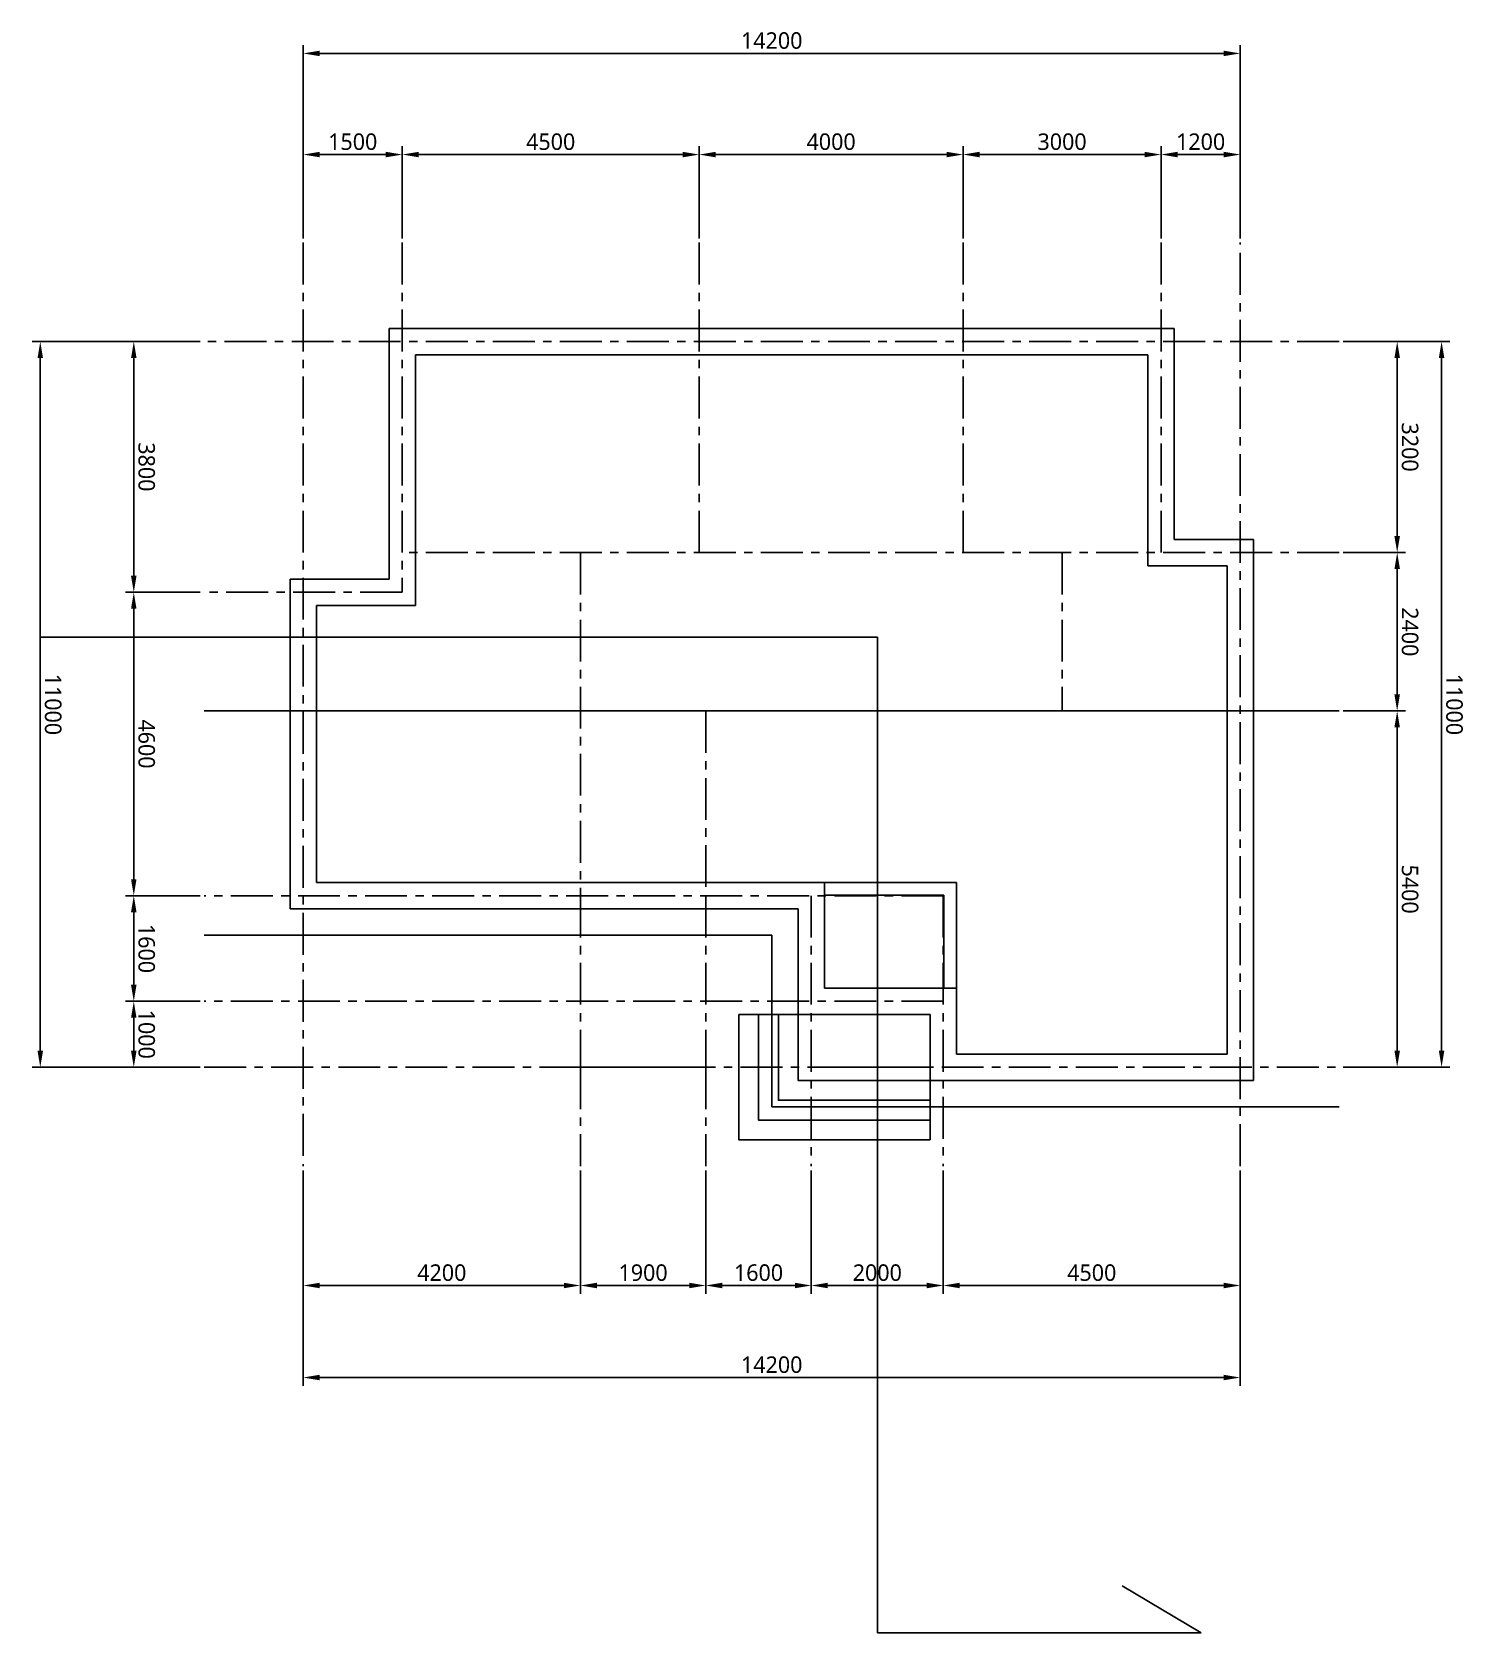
# Model space of a CAD drawing. Header units: millimetres. Extents: x 65625 to 116742, y 6002 to 65128.
# Drawn here: x 95010 to 116696, y 40862 to 65128 of the extents above; entities that cross this region are included whole.
import ezdxf

# ---------------------------------------------------------------- set-up
doc = ezdxf.new("R2010")
doc.units = ezdxf.units.MM
doc.header["$LTSCALE"] = 20
doc.linetypes.add('CENTER', pattern=[50.8, 31.75, -6.35, 6.35, -6.35])
for name, color, linetype in [('1-CEN', 1, 'CENTER'), ('2-CON', 2, 'Continuous'), ('3-ETC', 3, 'Continuous'), ('5-FIN', 5, 'Continuous'), ('6-TEXT', 7, 'Continuous')]:
    doc.layers.add(name, color=color, linetype=linetype)
doc.styles.get("Standard").update_dxf_attribs({"font": 'l_10646.ttf'})

msp = doc.modelspace()

# ---------------------------------------------------------------- texts
at = {"layer": '6-TEXT', "char_height": 250, "attachment_point": 5}
for s, insert in [('14200', (106220.292, 64997.834)), ('1500', (99870.292, 63464.795)), ('4500', (102870.292, 63464.795)), ('4000', (107120.292, 63464.795)), ('3000', (110620.292, 63464.795)), ('1200', (112720.292, 63464.795)), ('4200', (101220.292, 46322.528)), ('1900', (104270.292, 46322.528)), ('1600', (106020.292, 46322.528)), ('2000', (107820.292, 46322.528)), ('4500', (111070.292, 46322.528)), ('14200', (106220.292, 44927.72))]:
    msp.add_mtext(s, dxfattribs=dict(at, insert=insert))
at = {"layer": '6-TEXT', "char_height": 250, "attachment_point": 5, "rotation": 270}
for s, insert in [('3200', (115892.838, 58836.906)), ('3800', (96745.851, 58536.906)), ('2400', (115892.838, 56036.906)), ('11000', (95328.604, 54936.906)), ('11000', (116565.43, 54936.906)), ('4600', (96745.851, 54336.906)), ('5400', (115892.838, 52136.906)), ('1600', (96745.851, 51236.906)), ('1000', (96745.851, 49936.906))]:
    msp.add_mtext(s, dxfattribs=dict(at, insert=insert))

# ---------------------------------------------------------------- linework, layer by layer
at = {"layer": '1-CEN'}
for p, q in [((99120.292, 61936.906), (99120.292, 47936.906)), ((100620.292, 61936.906), (100620.292, 56636.906)), ((105120.292, 61936.906), (105120.292, 57236.906)), ((109120.292, 61936.906), (109120.292, 57236.906)), ((112120.292, 61936.906), (112120.292, 57236.906)), ((113320.292, 47936.906), (113320.292, 61936.906)), ((114820.292, 60436.906), (97620.292, 60436.906)), ((114820.292, 57236.906), (100620.292, 57236.906)), ((103320.292, 57236.906), (103320.292, 52036.906)), ((110620.292, 57236.906), (110620.292, 57236.906)), ((110620.292, 57236.906), (110620.292, 54836.906)), ((100620.292, 56636.906), (97620.292, 56636.906)), ((105220.292, 54836.906), (105220.292, 52036.906)), ((108820.292, 52036.906), (97620.292, 52036.906)), ((103320.292, 52036.906), (103320.292, 49436.906)), ((105220.292, 52036.906), (105220.292, 49436.906)), ((106820.292, 52036.906), (106820.292, 47936.906)), ((108820.292, 52036.906), (108820.292, 47936.906)), ((108820.292, 50436.906), (97620.292, 50436.906)), ((97620.292, 49436.906), (114820.292, 49436.906)), ((103320.292, 49436.906), (103320.292, 47936.906)), ((105220.292, 49436.906), (105220.292, 47936.906))]:
    msp.add_line(p, q, dxfattribs=at)
at = {"layer": '2-CON'}
for p, q in [((112320.292, 60636.906), (100420.292, 60636.906)), ((100420.292, 60636.906), (100420.292, 56836.906)), ((112320.292, 57436.906), (112320.292, 60636.906)), ((111920.292, 60236.906), (100820.292, 60236.906)), ((100820.292, 60236.906), (100820.292, 56436.906)), ((111920.292, 57036.906), (111920.292, 60236.906)), ((113520.292, 57436.906), (112320.292, 57436.906)), ((113520.292, 49236.906), (113520.292, 57436.906)), ((113120.292, 57036.906), (111920.292, 57036.906)), ((113120.292, 49636.906), (113120.292, 57036.906)), ((100420.292, 56836.906), (98920.292, 56836.906)), ((98920.292, 56836.906), (98920.292, 51836.906)), ((100820.292, 56436.906), (99320.292, 56436.906)), ((99320.292, 56436.906), (99320.292, 52236.906)), ((107825.023, 55953.461), (95134.854, 55953.461)), ((99320.292, 52236.906), (107020.292, 52236.906)), ((107020.292, 52236.906), (109020.292, 52236.906)), ((107020.292, 52236.906), (107020.292, 50636.906)), ((109020.292, 50636.906), (109020.292, 52236.906)), ((107020.292, 52046.906), (108830.292, 52046.906)), ((108830.292, 50636.906), (108830.292, 52046.906)), ((98920.292, 51836.906), (106620.292, 51836.906)), ((106620.292, 51836.906), (106620.292, 50236.906)), ((106220.292, 51436.906), (97620.292, 51436.906)), ((106220.292, 51436.906), (106220.292, 48836.906)), ((107020.292, 50636.906), (109020.292, 50636.906)), ((109020.292, 50636.906), (109020.292, 49636.906)), ((106620.292, 50236.906), (108620.292, 50236.906)), ((108620.292, 50236.906), (108620.292, 49236.906)), ((109020.292, 49636.906), (113120.292, 49636.906)), ((108620.292, 49236.906), (113520.292, 49236.906)), ((106220.292, 48836.906), (114820.292, 48836.906))]:
    msp.add_line(p, q, dxfattribs=at)
at = {"layer": '3-ETC'}
msp.add_line((114820.292, 54836.906), (97620.292, 54836.906), dxfattribs=at)
at = {"layer": '5-FIN'}
msp.add_line((101220.292, 49436.906), (101220.292, 49436.906), dxfattribs=at)
at = {"layer": '6-TEXT'}
for p, q in [((99120.292, 61999.406), (99120.292, 64929.084)), ((113070.292, 64804.084), (99370.292, 64804.084)), ((113320.292, 61999.406), (113320.292, 64929.084)), ((99120.292, 61999.406), (99120.292, 63396.045)), ((100620.292, 61999.406), (100620.292, 63396.045)), ((100620.292, 61999.406), (100620.292, 63396.045)), ((105120.292, 61999.406), (105120.292, 63396.045)), ((105120.292, 61999.406), (105120.292, 63396.045)), ((109120.292, 61999.406), (109120.292, 63396.045)), ((109120.292, 61999.406), (109120.292, 63396.045)), ((112120.292, 61999.406), (112120.292, 63396.045)), ((112120.292, 61999.406), (112120.292, 63396.045)), ((113320.292, 61999.406), (113320.292, 63396.045)), ((100370.292, 63271.045), (99370.292, 63271.045)), ((104870.292, 63271.045), (100870.292, 63271.045)), ((108870.292, 63271.045), (105370.292, 63271.045)), ((111870.292, 63271.045), (109370.292, 63271.045)), ((112370.292, 63271.045), (113070.292, 63271.045)), ((97557.792, 60436.906), (95009.854, 60436.906)), ((97557.792, 60436.906), (96427.101, 60436.906)), ((114882.792, 60436.906), (115824.088, 60436.906)), ((114882.792, 60436.906), (116496.68, 60436.906)), ((95134.854, 60186.906), (95134.854, 49686.906)), ((96552.101, 56886.906), (96552.101, 60186.906)), ((115699.088, 57486.906), (115699.088, 60186.906)), ((116371.68, 49686.906), (116371.68, 60186.906)), ((114882.792, 57236.906), (115824.088, 57236.906)), ((114882.792, 57236.906), (115824.088, 57236.906)), ((115699.088, 55086.906), (115699.088, 56986.906)), ((97557.792, 56636.906), (96427.101, 56636.906)), ((97557.792, 56636.906), (96427.101, 56636.906)), ((96552.101, 52286.906), (96552.101, 56386.906)), ((107825.023, 55953.461), (107825.023, 40861.914)), ((114882.792, 54836.906), (115824.088, 54836.906)), ((114882.792, 54836.906), (115824.088, 54836.906)), ((115699.088, 54586.906), (115699.088, 49686.906)), ((97557.792, 52036.906), (96427.101, 52036.906)), ((97557.792, 52036.906), (96427.101, 52036.906)), ((96552.101, 50686.906), (96552.101, 51786.906)), ((97557.792, 50436.906), (96427.101, 50436.906)), ((97557.792, 50436.906), (96427.101, 50436.906)), ((105720.292, 50236.906), (106620.292, 50236.906)), ((96552.101, 50186.906), (96552.101, 49686.906)), ((97557.792, 49436.906), (95009.854, 49436.906)), ((97557.792, 49436.906), (96427.101, 49436.906)), ((103320.292, 49436.906), (105220.292, 49436.906)), ((105220.292, 49436.906), (104270.292, 49436.906)), ((106820.292, 49436.906), (108620.292, 49436.906)), ((108620.292, 49436.906), (107720.292, 49436.906)), ((114882.792, 49436.906), (115824.088, 49436.906)), ((114882.792, 49436.906), (116496.68, 49436.906)), ((108620.292, 48336.906), (108620.292, 49236.906)), ((99120.292, 47874.406), (99120.292, 46003.778)), ((99120.292, 47874.406), (99120.292, 44608.97)), ((103320.292, 47874.406), (103320.292, 46003.778)), ((103320.292, 47874.406), (103320.292, 46003.778)), ((105220.292, 47874.406), (105220.292, 46003.778)), ((105220.292, 47874.406), (105220.292, 46003.778)), ((106820.292, 47874.406), (106820.292, 46003.778)), ((106820.292, 47874.406), (106820.292, 46003.778)), ((108820.292, 47874.406), (108820.292, 46003.778)), ((108820.292, 47874.406), (108820.292, 46003.778)), ((113320.292, 47874.406), (113320.292, 46003.778)), ((113320.292, 47874.406), (113320.292, 44608.97)), ((103070.292, 46128.778), (99370.292, 46128.778)), ((104970.292, 46128.778), (103570.292, 46128.778)), ((106570.292, 46128.778), (105470.292, 46128.778)), ((108570.292, 46128.778), (107070.292, 46128.778)), ((109070.292, 46128.778), (113070.292, 46128.778)), ((113070.292, 44733.97), (99370.292, 44733.97)), ((112725.939, 40861.914), (111530.594, 41578.663)), ((107825.023, 40861.914), (112725.939, 40861.914))]:
    msp.add_line(p, q, dxfattribs=at)
for points in [[(105720.292, 50236.906), (105720.292, 48336.906), (108620.292, 48336.906)], [(106020.292, 50236.906), (106020.292, 48636.906), (108620.292, 48636.906)], [(106320.292, 50236.906), (106320.292, 48936.906), (108620.292, 48936.906)], [(106620.292, 50236.906), (106620.292, 49236.906), (108620.292, 49236.906)]]:
    msp.add_lwpolyline(points, dxfattribs=at)
for points in [[(99370.292, 64845.751), (99370.292, 64762.417), (99120.292, 64804.084)], [(113070.292, 64845.751), (113070.292, 64762.417), (113320.292, 64804.084)], [(99370.292, 63312.711), (99370.292, 63229.378), (99120.292, 63271.045)], [(100370.292, 63312.711), (100370.292, 63229.378), (100620.292, 63271.045)], [(100870.292, 63312.711), (100870.292, 63229.378), (100620.292, 63271.045)], [(104870.292, 63312.711), (104870.292, 63229.378), (105120.292, 63271.045)], [(105370.292, 63312.711), (105370.292, 63229.378), (105120.292, 63271.045)], [(108870.292, 63312.711), (108870.292, 63229.378), (109120.292, 63271.045)], [(109370.292, 63312.711), (109370.292, 63229.378), (109120.292, 63271.045)], [(111870.292, 63312.711), (111870.292, 63229.378), (112120.292, 63271.045)], [(112370.292, 63312.711), (112370.292, 63229.378), (112120.292, 63271.045)], [(113070.292, 63312.711), (113070.292, 63229.378), (113320.292, 63271.045)], [(95176.521, 60186.906), (95093.187, 60186.906), (95134.854, 60436.906)], [(96593.768, 60186.906), (96510.434, 60186.906), (96552.101, 60436.906)], [(115740.755, 60186.906), (115657.421, 60186.906), (115699.088, 60436.906)], [(116413.347, 60186.906), (116330.013, 60186.906), (116371.68, 60436.906)], [(115740.755, 57486.906), (115657.421, 57486.906), (115699.088, 57236.906)], [(115740.755, 56986.906), (115657.421, 56986.906), (115699.088, 57236.906)], [(96593.768, 56886.906), (96510.434, 56886.906), (96552.101, 56636.906)], [(96593.768, 56386.906), (96510.434, 56386.906), (96552.101, 56636.906)], [(115740.755, 55086.906), (115657.421, 55086.906), (115699.088, 54836.906)], [(115740.755, 54586.906), (115657.421, 54586.906), (115699.088, 54836.906)], [(96593.768, 52286.906), (96510.434, 52286.906), (96552.101, 52036.906)], [(96593.768, 51786.906), (96510.434, 51786.906), (96552.101, 52036.906)], [(96593.768, 50686.906), (96510.434, 50686.906), (96552.101, 50436.906)], [(96593.768, 50186.906), (96510.434, 50186.906), (96552.101, 50436.906)], [(95176.521, 49686.906), (95093.187, 49686.906), (95134.854, 49436.906)], [(96593.768, 49686.906), (96510.434, 49686.906), (96552.101, 49436.906)], [(115740.755, 49686.906), (115657.421, 49686.906), (115699.088, 49436.906)], [(116413.347, 49686.906), (116330.013, 49686.906), (116371.68, 49436.906)], [(99370.292, 46170.445), (99370.292, 46087.111), (99120.292, 46128.778)], [(103070.292, 46170.445), (103070.292, 46087.111), (103320.292, 46128.778)], [(103570.292, 46170.445), (103570.292, 46087.111), (103320.292, 46128.778)], [(104970.292, 46170.445), (104970.292, 46087.111), (105220.292, 46128.778)], [(105470.292, 46170.445), (105470.292, 46087.111), (105220.292, 46128.778)], [(106570.292, 46170.445), (106570.292, 46087.111), (106820.292, 46128.778)], [(107070.292, 46170.445), (107070.292, 46087.111), (106820.292, 46128.778)], [(108570.292, 46170.445), (108570.292, 46087.111), (108820.292, 46128.778)], [(109070.292, 46170.445), (109070.292, 46087.111), (108820.292, 46128.778)], [(113070.292, 46170.445), (113070.292, 46087.111), (113320.292, 46128.778)], [(99370.292, 44775.637), (99370.292, 44692.303), (99120.292, 44733.97)], [(113070.292, 44775.637), (113070.292, 44692.303), (113320.292, 44733.97)]]:
    msp.add_solid(points, dxfattribs=at)

msp.set_redraw_order([(e.dxf.handle, doc.entitydb.next_handle()) for e in msp.query("TEXT MTEXT ATTDEF DIMENSION ARC_DIMENSION")])  # texts and dimensions are drawn at this point

doc.saveas('drawing.dxf')
